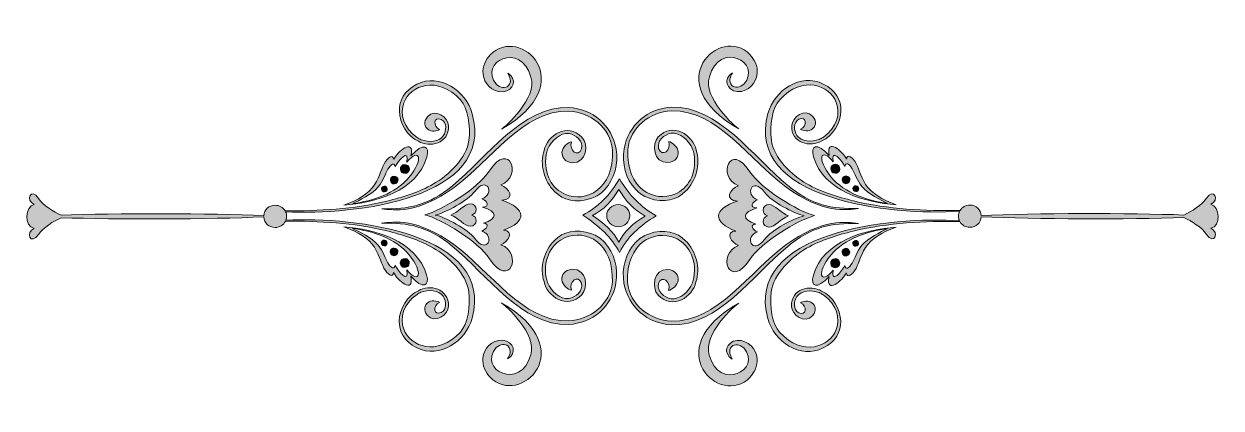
# Model space of a CAD drawing. Header units: inches. Extents: x -481 to 1076, y 171 to 670.
import ezdxf

# ---------------------------------------------------------------- set-up
doc = ezdxf.new("R2010")
doc.units = ezdxf.units.IN
doc.header["$MEASUREMENT"] = 0
doc.layers.add('图层 1', color=7, linetype='Continuous')

# ---------------------------------------------------------------- blocks, each defined once
blk = doc.blocks.new('block 2')
at = {"layer": '图层 1', "true_color": 0xffffff}
h = blk.add_hatch(color=7, dxfattribs=at)
h.dxf.hatch_style = 2
edge = h.paths.add_edge_path()
edge.add_spline(control_points=[(142.1, 581.9), (156.3, 583.4), (160.9, 598.9), (148.3, 606.1), (151.1, 601.2), (153.9, 595.4), (149, 589.9), (145.2, 585.6), (138.6, 587.6), (133.5, 591.4), (108.7, 621), (165.9, 648), (178.3, 600.9), (187.4, 574.3), (144.7, 536.1), (140, 533.2), (245.9, 594), (163.3, 669.8), (125.5, 629.9), (120.1, 624.2), (114.9, 615.1), (116.1, 605.2), (117.5, 593.2), (126.8, 581.1), (142.1, 581.9)], knot_values=[0, 0, 0, 0, 1, 1, 1, 2, 2, 2, 3, 3, 3, 4, 4, 4, 5, 5, 5, 6, 6, 6, 7, 7, 7, 8, 8, 8, 8], degree=3, periodic=1)
h = blk.add_hatch(color=7, dxfattribs=at)
h.dxf.hatch_style = 2
edge = h.paths.add_edge_path()
edge.add_spline(control_points=[(448.8, 533.6), (444.1, 536.5), (401.4, 574.7), (410.5, 601.3), (422.9, 648.4), (480.1, 621.3), (455.3, 591.7), (450.2, 588), (443.6, 586), (439.8, 590.3), (434.9, 595.7), (437.7, 601.6), (440.5, 606.4), (427.9, 599.3), (432.5, 583.8), (446.7, 582.2), (462, 581.5), (471.3, 593.6), (472.7, 605.6), (473.9, 615.5), (468.7, 624.5), (463.3, 630.3), (425.5, 670.1), (342.9, 594.3), (448.8, 533.6)], knot_values=[0, 0, 0, 0, 1, 1, 1, 2, 2, 2, 3, 3, 3, 4, 4, 4, 5, 5, 5, 6, 6, 6, 7, 7, 7, 8, 8, 8, 8], degree=3, periodic=1)
h = blk.add_hatch(color=7, dxfattribs=at)
h.dxf.hatch_style = 2
edge = h.paths.add_edge_path()
edge.add_spline(control_points=[(-140.3, 415.1), (-139.7, 416.6), (-139.3, 418.3), (-139.3, 420.1), (-139.3, 422.2), (-139.8, 424.1), (-140.7, 426), (-49.6, 421), (132.3, 443.6), (102.1, 553.5), (93.9, 583.3), (59.7, 606.6), (30.1, 591.7), (13.4, 583.2), (7, 570.2), (7.3, 557), (7.4, 541.2), (17.8, 524.1), (32.2, 517.6), (32.2, 517.6), (32.2, 517.6), (32.2, 517.6), (46.2, 508.8), (72.3, 514.6), (71.2, 537.8), (70.8, 548.4), (54.2, 561.5), (43.7, 549.3), (38.1, 542.9), (40.5, 536.3), (44.2, 533.2), (48.7, 529.6), (56.7, 530.8), (59.7, 532.9), (50.5, 537.2), (52, 550.5), (61.8, 546.1), (69.5, 541.7), (68.7, 531.3), (64.4, 524.8), (58.8, 516.9), (45.4, 515.8), (35.5, 519.7), (33.7, 520.6), (32, 521.4), (30.5, 522.4), (12.1, 534.9), (7.8, 553.5), (13.2, 567.7), (21.7, 590.4), (56.7, 603.6), (86.8, 571.4), (96.6, 560.8), (100, 537.8), (97.7, 518.8), (95, 495.8), (70.8, 473), (51.7, 462.1), (32.6, 451.2), (11.8, 444.9), (-9, 439.8), (-52.6, 429.2), (-97.5, 427), (-141.4, 427.2), (-144, 431.5), (-148.8, 434.5), (-154.3, 434.5), (-162.3, 434.5), (-168.8, 428.5), (-169.2, 420.9), (-237.1, 424.2), (-363.4, 424.1), (-432.6, 421.6), (-442.2, 425.7), (-456.6, 435), (-461.7, 442.9), (-472.2, 459), (-479.4, 440.2), (-467.7, 435.6), (-479.5, 433.1), (-481, 406.9), (-467.8, 404.3), (-479.5, 399.7), (-472.3, 380.9), (-461.8, 396.9), (-456.6, 404.9), (-442, 414.3), (-432.4, 418.3), (-361.4, 415.9), (-238.4, 416.3), (-169.2, 419.3), (-168.8, 411.7), (-162.3, 405.6), (-154.3, 405.6), (-148.4, 405.6), (-143.3, 409), (-140.9, 413.8), (-97.2, 414), (-52.6, 411.7), (-9.2, 401.2), (11.6, 396.1), (32.4, 389.8), (51.5, 378.9), (70.6, 368), (94.8, 345.2), (97.5, 322.2), (99.8, 303.2), (96.4, 280.2), (86.6, 269.6), (56.5, 237.4), (21.5, 250.6), (13, 273.3), (7.6, 287.5), (11.9, 306.1), (30.3, 318.6), (31.9, 319.6), (33.5, 320.4), (35.3, 321.3), (45.2, 325.2), (58.6, 324.2), (64.2, 316.2), (68.5, 309.8), (69.3, 299.3), (61.6, 294.9), (51.8, 290.5), (50.3, 303.8), (59.5, 308.1), (56.5, 310.2), (48.5, 311.4), (44, 307.8), (40.3, 304.8), (37.9, 298.1), (43.5, 291.7), (54, 279.5), (70.6, 292.6), (71.1, 303.2), (72.1, 326.4), (46, 332.2), (32, 323.4), (17.6, 316.9), (7.2, 299.8), (7.1, 284), (6.8, 270.8), (13.2, 257.8), (29.9, 249.3), (59.5, 234.4), (93.7, 257.7), (101.9, 287.5), (132, 397.2), (-49, 419.9), (-140.3, 415.1)], knot_values=[0, 0, 0, 0, 1, 1, 1, 2, 2, 2, 3, 3, 3, 4, 4, 4, 5, 5, 5, 6, 6, 6, 7, 7, 7, 8, 8, 8, 9, 9, 9, 10, 10, 10, 11, 11, 11, 12, 12, 12, 13, 13, 13, 14, 14, 14, 15, 15, 15, 16, 16, 16, 17, 17, 17, 18, 18, 18, 19, 19, 19, 20, 20, 20, 21, 21, 21, 22, 22, 22, 23, 23, 23, 24, 24, 24, 25, 25, 25, 26, 26, 26, 27, 27, 27, 28, 28, 28, 29, 29, 29, 30, 30, 30, 31, 31, 31, 32, 32, 32, 33, 33, 33, 34, 34, 34, 35, 35, 35, 36, 36, 36, 37, 37, 37, 38, 38, 38, 39, 39, 39, 40, 40, 40, 41, 41, 41, 42, 42, 42, 43, 43, 43, 44, 44, 44, 45, 45, 45, 46, 46, 46, 47, 47, 47, 48, 48, 48, 49, 49, 49, 50, 50, 50, 50], degree=3, periodic=1)
h = blk.add_hatch(color=7, dxfattribs=at)
h.dxf.hatch_style = 2
edge = h.paths.add_edge_path()
edge.add_spline(control_points=[(1062.7, 404.5), (1076, 407), (1074.5, 433.2), (1062.7, 435.7), (1074.4, 440.4), (1067.2, 459.2), (1056.7, 443.1), (1051.6, 435.2), (1037.2, 425.9), (1027.6, 421.8), (958.4, 424.3), (832.1, 424.4), (764.2, 421.1), (763.8, 428.6), (757.3, 434.7), (749.3, 434.7), (743.9, 434.7), (739.2, 431.8), (736.5, 427.6), (690.6, 427.1), (643.5, 429.1), (597.8, 440.2), (577, 445.3), (556.2, 451.6), (537.1, 462.5), (518, 473.4), (493.8, 496.1), (491.1, 519.2), (488.8, 538.2), (492.2, 561.2), (502, 571.7), (532.1, 604), (567.1, 590.8), (575.6, 568.1), (581, 553.9), (576.7, 535.3), (558.3, 522.7), (556.8, 521.8), (555.1, 520.9), (553.3, 520.1), (543.4, 516.2), (530, 517.2), (524.4, 525.1), (520.1, 531.6), (519.3, 542), (527, 546.5), (536.8, 550.9), (538.3, 537.5), (529.1, 533.3), (532.1, 531.1), (540.1, 529.9), (544.6, 533.6), (548.3, 536.6), (550.7, 543.3), (545.1, 549.7), (534.6, 561.8), (518, 548.8), (517.6, 538.1), (516.5, 515), (542.6, 509.2), (556.6, 518), (571, 524.5), (581.4, 541.6), (581.5, 557.4), (581.8, 570.6), (575.4, 583.6), (558.7, 592), (529.1, 607), (494.9, 583.7), (486.7, 553.9), (455.8, 441.3), (647.4, 420.4), (736, 426.7), (735, 424.8), (734.4, 422.6), (734.4, 420.2), (734.4, 418.1), (734.9, 416.1), (735.7, 414.3), (647.1, 420.6), (455.6, 399.7), (486.5, 287.1), (494.7, 257.3), (528.9, 234), (558.5, 249), (575.2, 257.4), (581.6, 270.4), (581.3, 283.6), (581.2, 299.4), (570.8, 316.5), (556.4, 323), (556.4, 323), (556.4, 323), (556.4, 323), (542.4, 331.8), (516.3, 326), (517.4, 302.9), (517.9, 292.2), (534.4, 279.2), (545, 291.3), (550.5, 297.8), (548.2, 304.4), (544.4, 307.4), (539.9, 311.1), (531.9, 309.9), (528.9, 307.7), (538.2, 303.5), (536.6, 290.1), (526.8, 294.5), (519.1, 299), (519.9, 309.4), (524.2, 315.9), (529.8, 323.8), (543.2, 324.8), (553.1, 320.9), (554.9, 320.1), (556.6, 319.2), (558.1, 318.3), (576.5, 305.7), (580.8, 287.1), (575.4, 272.9), (566.9, 250.2), (531.9, 237), (501.9, 269.3), (492, 279.8), (488.6, 302.8), (490.9, 321.8), (493.6, 344.9), (517.8, 367.7), (536.9, 378.5), (556, 389.4), (576.8, 395.7), (597.7, 400.8), (643.3, 411.9), (690.3, 413.9), (736.2, 413.4), (738.8, 408.9), (743.6, 405.8), (749.3, 405.8), (757.3, 405.8), (763.8, 411.9), (764.2, 419.5), (833.4, 416.4), (956.4, 416), (1027.4, 418.5), (1037, 414.4), (1051.6, 405), (1056.8, 397.1), (1067.3, 381), (1074.5, 399.8), (1062.7, 404.5)], knot_values=[0, 0, 0, 0, 1, 1, 1, 2, 2, 2, 3, 3, 3, 4, 4, 4, 5, 5, 5, 6, 6, 6, 7, 7, 7, 8, 8, 8, 9, 9, 9, 10, 10, 10, 11, 11, 11, 12, 12, 12, 13, 13, 13, 14, 14, 14, 15, 15, 15, 16, 16, 16, 17, 17, 17, 18, 18, 18, 19, 19, 19, 20, 20, 20, 21, 21, 21, 22, 22, 22, 23, 23, 23, 24, 24, 24, 25, 25, 25, 26, 26, 26, 27, 27, 27, 28, 28, 28, 29, 29, 29, 30, 30, 30, 31, 31, 31, 32, 32, 32, 33, 33, 33, 34, 34, 34, 35, 35, 35, 36, 36, 36, 37, 37, 37, 38, 38, 38, 39, 39, 39, 40, 40, 40, 41, 41, 41, 42, 42, 42, 43, 43, 43, 44, 44, 44, 45, 45, 45, 46, 46, 46, 47, 47, 47, 48, 48, 48, 49, 49, 49, 50, 50, 50, 50], degree=3, periodic=1)
h = blk.add_hatch(color=7, dxfattribs=at)
h.dxf.hatch_style = 2
edge = h.paths.add_edge_path()
edge.add_spline(control_points=[(-15.7, 429.8), (0.5, 428.2), (30.2, 422.6), (78.5, 457.7), (125.2, 491.8), (168.2, 558.7), (227.4, 556.7), (256.1, 555.7), (281.7, 535), (284.5, 506.7), (286.6, 454.5), (249.6, 437.4), (223.2, 448.6), (206.6, 455.6), (194.1, 474.4), (198.3, 500.5), (198.8, 502.6), (199.4, 504.7), (200.1, 506.9), (204.8, 518.6), (216.6, 529.2), (228, 527.6), (237.1, 526.1), (246.7, 518.2), (244.3, 508), (240.1, 496), (227.3, 505.5), (231.2, 516.9), (226.9, 516.2), (219.3, 510.2), (218.8, 503.4), (218.4, 497.7), (222.1, 490.2), (232.2, 489.8), (251.3, 489), (253.6, 513.8), (244.8, 522.9), (225.8, 542.7), (199.4, 525), (195.6, 505.8), (195.6, 505.8), (195.6, 505.8), (195.6, 505.8), (189.4, 488.1), (195.7, 465.3), (209.2, 452.2), (220.3, 441.2), (236.7, 436.1), (257.6, 443.6), (263.8, 445.8), (269.6, 449.7), (274.1, 454.5), (287.3, 468.3), (292.4, 489), (289.2, 507.5), (284, 537.7), (258.5, 560.3), (227.6, 561.4), (166.7, 563.6), (122, 497.1), (76.2, 459.6), (44.8, 433.9), (19.5, 429.3), (-15.7, 429.8)], knot_values=[0, 0, 0, 0, 1, 1, 1, 2, 2, 2, 3, 3, 3, 4, 4, 4, 5, 5, 5, 6, 6, 6, 7, 7, 7, 8, 8, 8, 9, 9, 9, 10, 10, 10, 11, 11, 11, 12, 12, 12, 13, 13, 13, 14, 14, 14, 15, 15, 15, 16, 16, 16, 17, 17, 17, 18, 18, 18, 19, 19, 19, 20, 20, 20, 21, 21, 21, 21], degree=3, periodic=1)
h = blk.add_hatch(color=7, dxfattribs=at)
h.dxf.hatch_style = 2
edge = h.paths.add_edge_path()
edge.add_spline(control_points=[(331.3, 443.9), (352.1, 436.5), (368.6, 441.6), (379.6, 452.6), (393.1, 465.6), (399.4, 488.5), (393.2, 506.2), (393.2, 506.2), (393.2, 506.2), (393.2, 506.2), (389.4, 525.4), (363, 543.1), (344, 523.3), (335.3, 514.2), (337.5, 489.3), (356.6, 490.2), (366.7, 490.6), (370.4, 498.1), (370, 503.7), (369.5, 510.6), (361.9, 516.5), (357.6, 517.3), (361.5, 505.9), (348.7, 496.4), (344.5, 508.4), (342.1, 518.6), (351.7, 526.4), (360.8, 528), (372.2, 529.6), (384, 518.9), (388.7, 507.2), (389.4, 505), (390, 502.9), (390.5, 500.8), (394.7, 474.8), (382.2, 455.9), (365.6, 448.9), (339.2, 437.8), (302.2, 454.9), (304.3, 507.1), (307.1, 535.3), (332.7, 556), (361.4, 557), (420.6, 559.1), (463.6, 492.2), (510.3, 458.1), (558.6, 422.9), (588.3, 428.6), (604.5, 430.1), (569.3, 429.7), (544, 434.2), (512.6, 460), (466.9, 497.5), (422.1, 564), (361.2, 561.8), (330.3, 560.7), (304.8, 538.1), (299.6, 507.9), (296.4, 489.4), (301.5, 468.7), (314.7, 454.9), (319.3, 450), (325, 446.2), (331.3, 443.9)], knot_values=[0, 0, 0, 0, 1, 1, 1, 2, 2, 2, 3, 3, 3, 4, 4, 4, 5, 5, 5, 6, 6, 6, 7, 7, 7, 8, 8, 8, 9, 9, 9, 10, 10, 10, 11, 11, 11, 12, 12, 12, 13, 13, 13, 14, 14, 14, 15, 15, 15, 16, 16, 16, 17, 17, 17, 18, 18, 18, 19, 19, 19, 20, 20, 20, 21, 21, 21, 21], degree=3, periodic=1)
h = blk.add_hatch(color=7, dxfattribs=at)
h.dxf.hatch_style = 2
edge = h.paths.add_edge_path()
edge.add_spline(control_points=[(42.9, 497), (47.2, 512), (38.5, 516.3), (22.4, 498.9), (27.2, 523.3), (3.9, 503.3), (0, 493.9), (-1, 501.4), (-7.9, 497), (-12.6, 488.2), (-17.1, 480), (-19.1, 467.9), (-28, 457.1), (-37.7, 445.5), (-54.1, 438.4), (-64.8, 434.7), (-24.7, 437.3), (30.3, 452.9), (42.9, 497)], knot_values=[0, 0, 0, 0, 1, 1, 1, 2, 2, 2, 3, 3, 3, 4, 4, 4, 5, 5, 5, 6, 6, 6, 6], degree=3, periodic=1)
edge = h.paths.add_edge_path()
edge.add_spline(control_points=[(-53.3, 436.6), (-45.5, 440.6), (-27.7, 449.1), (-20.1, 458.3), (-13.6, 466.2), (-11.1, 475.5), (-7.6, 481.3), (-3.4, 488.4), (1.1, 490.7), (2, 484.3), (5, 491.8), (20.8, 509.8), (17.1, 490.5), (34.1, 510.6), (39, 493.8), (20.2, 471), (2.1, 449.1), (-28.5, 440.1), (-53.3, 436.6)], knot_values=[0, 0, 0, 0, 1, 1, 1, 2, 2, 2, 3, 3, 3, 4, 4, 4, 5, 5, 5, 6, 6, 6, 6], degree=3, periodic=1)
h = blk.add_hatch(color=7, dxfattribs=at)
h.dxf.hatch_style = 2
edge = h.paths.add_edge_path()
edge.add_spline(control_points=[(140.5, 440.9), (158.2, 441.5), (150.9, 457.2), (139.2, 460.8), (168.3, 472.4), (150.4, 519.1), (124.4, 479.2), (109.3, 456), (62.4, 427.9), (40.5, 422), (62.4, 416.1), (109.6, 388), (124.7, 364.8), (150.7, 324.9), (168.5, 371.6), (139.4, 383.2), (148.8, 386.1), (157.4, 401.5), (142.7, 402), (173.7, 412.9), (172.7, 430.6), (140.5, 440.9)], knot_values=[0, 0, 0, 0, 1, 1, 1, 2, 2, 2, 3, 3, 3, 4, 4, 4, 5, 5, 5, 6, 6, 6, 7, 7, 7, 7], degree=3, periodic=1)
edge = h.paths.add_edge_path()
edge.add_spline(control_points=[(116.6, 411.1), (125.6, 410.8), (120.3, 402.6), (114.6, 401), (132.4, 394.8), (121.5, 369.8), (105.6, 391.2), (96.3, 403.6), (67.5, 418.6), (54, 421.8), (67.5, 424.9), (96.2, 440), (105.4, 452.4), (121.3, 473.8), (132.3, 448.8), (114.5, 442.6), (121.6, 440.6), (126.1, 432.2), (115.3, 431.9), (135, 426.4), (135.6, 416.9), (116.6, 411.1)], knot_values=[0, 0, 0, 0, 1, 1, 1, 2, 2, 2, 3, 3, 3, 4, 4, 4, 5, 5, 5, 6, 6, 6, 7, 7, 7, 7], degree=3, periodic=1)
h = blk.add_hatch(color=7, dxfattribs=at)
h.dxf.hatch_style = 2
edge = h.paths.add_edge_path()
edge.add_spline(control_points=[(463.1, 363.8), (478.2, 386.9), (525.3, 415), (547.2, 421), (525.3, 426.9), (478.4, 455), (463.3, 478.1), (437.3, 518.1), (419.4, 471.4), (448.5, 459.8), (436.9, 456.1), (429.5, 440.5), (447.2, 439.9), (415, 429.6), (414, 411.9), (445.1, 401), (430.3, 400.5), (439, 385.1), (448.3, 382.2), (419.2, 370.6), (437, 323.9), (463.1, 363.8)], knot_values=[0, 0, 0, 0, 1, 1, 1, 2, 2, 2, 3, 3, 3, 4, 4, 4, 5, 5, 5, 6, 6, 6, 7, 7, 7, 7], degree=3, periodic=1)
edge = h.paths.add_edge_path()
edge.add_spline(control_points=[(472.4, 430.9), (461.6, 431.2), (466.1, 439.6), (473.3, 441.5), (455.4, 447.7), (466.4, 472.7), (482.3, 451.3), (491.5, 439), (520.3, 423.9), (533.7, 420.7), (520.3, 417.6), (491.4, 402.5), (482.2, 390.1), (466.2, 368.8), (455.3, 393.8), (473.1, 400), (467.4, 401.5), (462.1, 409.8), (471.1, 410), (452.1, 415.9), (452.8, 425.4), (472.4, 430.9)], knot_values=[0, 0, 0, 0, 1, 1, 1, 2, 2, 2, 3, 3, 3, 4, 4, 4, 5, 5, 5, 6, 6, 6, 7, 7, 7, 7], degree=3, periodic=1)
h = blk.add_hatch(color=7, dxfattribs=at)
h.dxf.hatch_style = 2
edge = h.paths.add_edge_path()
edge.add_spline(control_points=[(566.4, 499.2), (550.3, 516.6), (541.7, 512.4), (545.9, 497.4), (558.6, 453.2), (613.5, 437.7), (653.6, 435.1), (642.9, 438.7), (626.5, 445.8), (616.8, 457.5), (607.9, 468.3), (605.9, 480.4), (601.5, 488.6), (596.7, 497.4), (589.8, 501.8), (588.8, 494.2), (584.9, 503.7), (561.6, 523.7), (566.4, 499.2)], knot_values=[0, 0, 0, 0, 1, 1, 1, 2, 2, 2, 3, 3, 3, 4, 4, 4, 5, 5, 5, 6, 6, 6, 6], degree=3, periodic=1)
edge = h.paths.add_edge_path()
edge.add_spline(control_points=[(586.8, 484.7), (587.7, 491), (592.2, 488.8), (596.4, 481.7), (599.9, 475.9), (602.4, 466.5), (608.9, 458.7), (616.5, 449.5), (634.3, 441), (642.2, 436.9), (617.3, 440.4), (586.7, 449.5), (568.6, 471.4), (549.8, 494.2), (554.7, 511), (571.7, 490.9), (568, 510.1), (583.8, 492.2), (586.8, 484.7)], knot_values=[0, 0, 0, 0, 1, 1, 1, 2, 2, 2, 3, 3, 3, 4, 4, 4, 5, 5, 5, 6, 6, 6, 6], degree=3, periodic=1)
h = blk.add_hatch(color=7, dxfattribs=at)
h.dxf.hatch_style = 2
edge = h.paths.add_edge_path()
edge.add_spline(control_points=[(11.8, 486.9), (8.9, 485.4), (7.7, 481.9), (9.2, 479), (10.6, 476), (14.2, 474.9), (17.1, 476.3), (20, 477.8), (21.2, 481.3), (19.7, 484.2), (18.3, 487.1), (14.7, 488.3), (11.8, 486.9)], knot_values=[0, 0, 0, 0, 1, 1, 1, 2, 2, 2, 3, 3, 3, 4, 4, 4, 4], degree=3, periodic=1)
h = blk.add_hatch(color=7, dxfattribs=at)
h.dxf.hatch_style = 2
edge = h.paths.add_edge_path()
edge.add_spline(control_points=[(569.1, 484.6), (567.6, 481.7), (568.8, 478.1), (571.7, 476.7), (574.6, 475.2), (578.2, 476.4), (579.6, 479.3), (581.1, 482.2), (579.9, 485.8), (577, 487.2), (574.1, 488.7), (570.5, 487.5), (569.1, 484.6)], knot_values=[0, 0, 0, 0, 1, 1, 1, 2, 2, 2, 3, 3, 3, 4, 4, 4, 4], degree=3, periodic=1)
h = blk.add_hatch(color=7, dxfattribs=at)
h.dxf.hatch_style = 2
edge = h.paths.add_edge_path()
edge.add_spline(control_points=[(-1.7, 471.7), (-4.1, 470.4), (-5.1, 467.4), (-3.9, 464.9), (-2.7, 462.4), (0.4, 461.4), (2.8, 462.7), (5.3, 463.9), (6.3, 466.9), (5.1, 469.4), (3.8, 471.9), (0.8, 472.9), (-1.7, 471.7)], knot_values=[0, 0, 0, 0, 1, 1, 1, 2, 2, 2, 3, 3, 3, 4, 4, 4, 4], degree=3, periodic=1)
h = blk.add_hatch(color=7, dxfattribs=at)
h.dxf.hatch_style = 2
edge = h.paths.add_edge_path()
edge.add_spline(control_points=[(341.4, 420.7), (321.6, 431.6), (305.8, 448), (293.5, 469), (282, 448.3), (266, 432.5), (245.8, 421.4), (267.2, 408.1), (283.3, 392.1), (293.7, 373.1), (303.1, 392.4), (319.7, 407.9), (341.4, 420.7)], knot_values=[0, 0, 0, 0, 1, 1, 1, 2, 2, 2, 3, 3, 3, 4, 4, 4, 4], degree=3, periodic=1)
edge = h.paths.add_edge_path()
edge.add_spline(control_points=[(292.8, 386.5), (285.4, 400.1), (273.9, 411.5), (258.6, 421), (273, 428.9), (284.5, 440.2), (292.6, 455), (301.5, 440), (312.7, 428.3), (326.8, 420.5), (311.4, 411.4), (299.5, 400.3), (292.8, 386.5)], knot_values=[0, 0, 0, 0, 1, 1, 1, 2, 2, 2, 3, 3, 3, 4, 4, 4, 4], degree=3, periodic=1)
h = blk.add_hatch(color=7, dxfattribs=at)
h.dxf.hatch_style = 2
edge = h.paths.add_edge_path()
edge.add_spline(control_points=[(586, 463), (588.5, 461.8), (591.5, 462.8), (592.7, 465.3), (594, 467.8), (593, 470.8), (590.5, 472), (588, 473.3), (585, 472.3), (583.7, 469.8), (582.5, 467.3), (583.5, 464.3), (586, 463)], knot_values=[0, 0, 0, 0, 1, 1, 1, 2, 2, 2, 3, 3, 3, 4, 4, 4, 4], degree=3, periodic=1)
h = blk.add_hatch(color=7, dxfattribs=at)
h.dxf.hatch_style = 2
edge = h.paths.add_edge_path()
edge.add_spline(control_points=[(-13.9, 458.9), (-15.8, 458), (-16.5, 455.8), (-15.6, 453.9), (-14.7, 452), (-12.4, 451.3), (-10.5, 452.2), (-8.7, 453.1), (-7.9, 455.4), (-8.9, 457.3), (-9.8, 459.1), (-12, 459.9), (-13.9, 458.9)], knot_values=[0, 0, 0, 0, 1, 1, 1, 2, 2, 2, 3, 3, 3, 4, 4, 4, 4], degree=3, periodic=1)
h = blk.add_hatch(color=7, dxfattribs=at)
h.dxf.hatch_style = 2
edge = h.paths.add_edge_path()
edge.add_spline(control_points=[(599.4, 452.6), (601.2, 451.7), (603.5, 452.4), (604.4, 454.3), (605.3, 456.1), (604.6, 458.4), (602.7, 459.3), (600.9, 460.2), (598.6, 459.5), (597.7, 457.6), (596.7, 455.8), (597.5, 453.5), (599.4, 452.6)], knot_values=[0, 0, 0, 0, 1, 1, 1, 2, 2, 2, 3, 3, 3, 4, 4, 4, 4], degree=3, periodic=1)
h = blk.add_hatch(color=7, dxfattribs=at)
h.dxf.hatch_style = 2
edge = h.paths.add_edge_path()
edge.add_spline(control_points=[(107.2, 429.1), (107.2, 433.2), (103.9, 436.5), (99.7, 436.5), (92.2, 436.5), (82.6, 424.4), (74.3, 421.8), (83.9, 418.4), (92.2, 407.1), (99.7, 407.1), (103.9, 407.1), (107.2, 410.4), (107.2, 414.4), (107.2, 418.1), (105.4, 419.9), (101.6, 421.8), (105.4, 423.6), (107.2, 425.5), (107.2, 429.1)], knot_values=[0, 0, 0, 0, 1, 1, 1, 2, 2, 2, 3, 3, 3, 4, 4, 4, 5, 5, 5, 6, 6, 6, 6], degree=3, periodic=1)
h = blk.add_hatch(color=7, dxfattribs=at)
h.dxf.hatch_style = 2
edge = h.paths.add_edge_path()
edge.add_spline(control_points=[(292, 435.5), (283.7, 435.5), (277, 429), (277, 421.1), (277, 413.1), (283.7, 406.6), (292, 406.6), (300.2, 406.6), (306.9, 413.1), (306.9, 421.1), (306.9, 429), (300.2, 435.5), (292, 435.5)], knot_values=[0, 0, 0, 0, 1, 1, 1, 2, 2, 2, 3, 3, 3, 4, 4, 4, 4], degree=3, periodic=1)
h = blk.add_hatch(color=7, dxfattribs=at)
h.dxf.hatch_style = 2
edge = h.paths.add_edge_path()
edge.add_spline(control_points=[(480.5, 413.4), (480.5, 409.3), (483.9, 406.1), (488, 406.1), (495.5, 406.1), (503.8, 417.3), (513.4, 420.7), (505.1, 423.3), (495.5, 435.4), (488, 435.4), (483.9, 435.4), (480.5, 432.1), (480.5, 428.1), (480.5, 424.4), (482.4, 422.6), (486.1, 420.7), (482.4, 418.9), (480.5, 417.1), (480.5, 413.4)], knot_values=[0, 0, 0, 0, 1, 1, 1, 2, 2, 2, 3, 3, 3, 4, 4, 4, 5, 5, 5, 6, 6, 6, 6], degree=3, periodic=1)
h = blk.add_hatch(color=7, dxfattribs=at)
h.dxf.hatch_style = 2
edge = h.paths.add_edge_path()
edge.add_spline(control_points=[(22.2, 342.1), (38.3, 324.7), (47, 329), (42.7, 344), (30.1, 388.1), (-24.9, 403.7), (-64.9, 406.3), (-54.3, 402.6), (-37.9, 395.6), (-28.2, 383.9), (-19.3, 373.1), (-17.3, 361), (-12.8, 352.8), (-8.1, 344), (-1.2, 339.6), (-0.2, 347.1), (3.7, 337.7), (27, 317.7), (22.2, 342.1)], knot_values=[0, 0, 0, 0, 1, 1, 1, 2, 2, 2, 3, 3, 3, 4, 4, 4, 5, 5, 5, 6, 6, 6, 6], degree=3, periodic=1)
edge = h.paths.add_edge_path()
edge.add_spline(control_points=[(1.8, 356.7), (0.9, 350.3), (-3.6, 352.6), (-7.8, 359.7), (-11.3, 365.5), (-13.8, 374.9), (-20.3, 382.7), (-27.9, 391.9), (-45.7, 400.4), (-53.5, 404.4), (-28.7, 400.9), (1.9, 391.9), (20, 370), (38.8, 347.2), (34, 330.4), (16.9, 350.5), (20.6, 331.2), (4.8, 349.2), (1.8, 356.7)], knot_values=[0, 0, 0, 0, 1, 1, 1, 2, 2, 2, 3, 3, 3, 4, 4, 4, 5, 5, 5, 6, 6, 6, 6], degree=3, periodic=1)
h = blk.add_hatch(color=7, dxfattribs=at)
h.dxf.hatch_style = 2
edge = h.paths.add_edge_path()
edge.add_spline(control_points=[(257.4, 397.4), (236.5, 404.9), (220.1, 399.8), (209, 388.8), (195.5, 375.7), (189.3, 352.9), (195.4, 335.2), (195.4, 335.2), (195.4, 335.2), (195.4, 335.2), (199.2, 316), (225.6, 298.3), (244.6, 318.1), (253.4, 327.2), (251.1, 352), (232, 351.2), (222, 350.8), (218.2, 343.3), (218.6, 337.6), (219.1, 330.8), (226.7, 324.8), (231, 324.1), (227.1, 335.5), (239.9, 345), (244.1, 333), (246.5, 322.8), (236.9, 314.9), (227.8, 313.4), (216.4, 311.8), (204.6, 322.4), (199.9, 334.1), (199.2, 336.3), (198.6, 338.5), (198.1, 340.6), (193.9, 366.6), (206.4, 385.4), (223, 392.4), (249.4, 403.6), (286.4, 386.5), (284.3, 334.3), (281.5, 306), (255.9, 285.3), (227.2, 284.3), (168, 282.3), (125.1, 349.2), (78.3, 383.3), (30, 418.5), (0.3, 412.8), (-15.9, 411.2), (19.3, 411.7), (44.6, 407.1), (76, 381.4), (121.8, 343.9), (166.5, 277.4), (227.4, 279.6), (258.3, 280.7), (283.8, 303.3), (289, 333.5), (292.2, 352), (287.1, 372.7), (273.9, 386.5), (269.4, 391.3), (263.6, 395.2), (257.4, 397.4)], knot_values=[0, 0, 0, 0, 1, 1, 1, 2, 2, 2, 3, 3, 3, 4, 4, 4, 5, 5, 5, 6, 6, 6, 7, 7, 7, 8, 8, 8, 9, 9, 9, 10, 10, 10, 11, 11, 11, 12, 12, 12, 13, 13, 13, 14, 14, 14, 15, 15, 15, 16, 16, 16, 17, 17, 17, 18, 18, 18, 19, 19, 19, 20, 20, 20, 21, 21, 21, 21], degree=3, periodic=1)
h = blk.add_hatch(color=7, dxfattribs=at)
h.dxf.hatch_style = 2
edge = h.paths.add_edge_path()
edge.add_spline(control_points=[(604.3, 410.9), (588.1, 412.4), (558.4, 418.1), (510.1, 382.9), (463.4, 348.8), (420.4, 281.9), (361.3, 284), (332.6, 285), (307, 305.7), (304.1, 333.9), (302, 386.1), (339, 403.2), (365.4, 392.1), (382, 385.1), (394.5, 366.2), (390.3, 340.2), (389.8, 338.1), (389.2, 336), (388.5, 333.8), (383.8, 322.1), (372, 311.4), (360.6, 313), (351.5, 314.6), (341.9, 322.4), (344.3, 332.6), (348.5, 344.6), (361.3, 335.1), (357.4, 323.7), (361.7, 324.5), (369.3, 330.4), (369.8, 337.3), (370.2, 342.9), (366.5, 350.4), (356.4, 350.8), (337.3, 351.7), (335.1, 326.8), (343.8, 317.7), (362.8, 297.9), (389.2, 315.6), (393, 334.8), (399.2, 352.5), (392.9, 375.4), (379.4, 388.4), (368.4, 399.4), (351.9, 404.5), (331.1, 397.1), (324.8, 394.8), (319.1, 391), (314.5, 386.2), (301.4, 372.3), (296.2, 351.6), (299.4, 333.1), (304.6, 302.9), (330.1, 280.3), (361, 279.2), (422, 277), (466.7, 343.5), (512.4, 381), (543.8, 406.8), (569.1, 411.3), (604.3, 410.9)], knot_values=[0, 0, 0, 0, 1, 1, 1, 2, 2, 2, 3, 3, 3, 4, 4, 4, 5, 5, 5, 6, 6, 6, 7, 7, 7, 8, 8, 8, 9, 9, 9, 10, 10, 10, 11, 11, 11, 12, 12, 12, 13, 13, 13, 14, 14, 14, 15, 15, 15, 16, 16, 16, 17, 17, 17, 18, 18, 18, 19, 19, 19, 20, 20, 20, 20], degree=3, periodic=1)
h = blk.add_hatch(color=7, dxfattribs=at)
h.dxf.hatch_style = 2
edge = h.paths.add_edge_path()
edge.add_spline(control_points=[(545.8, 343.6), (541.5, 328.6), (550.1, 324.4), (566.2, 341.8), (561.4, 317.3), (584.7, 337.3), (588.6, 346.8), (589.6, 339.2), (596.5, 343.6), (601.3, 352.4), (605.7, 360.6), (607.7, 372.7), (616.6, 383.5), (626.3, 395.2), (642.7, 402.3), (653.4, 405.9), (613.3, 403.3), (558.4, 387.8), (545.8, 343.6)], knot_values=[0, 0, 0, 0, 1, 1, 1, 2, 2, 2, 3, 3, 3, 4, 4, 4, 5, 5, 5, 6, 6, 6, 6], degree=3, periodic=1)
edge = h.paths.add_edge_path()
edge.add_spline(control_points=[(642, 404.1), (634.1, 400), (616.3, 391.5), (608.7, 382.4), (602.2, 374.5), (599.7, 365.1), (596.2, 359.3), (592, 352.2), (587.5, 350), (586.6, 356.3), (583.6, 348.8), (567.8, 330.9), (571.5, 350.1), (554.5, 330), (549.6, 346.9), (568.4, 369.6), (586.5, 391.5), (617.1, 400.5), (642, 404.1)], knot_values=[0, 0, 0, 0, 1, 1, 1, 2, 2, 2, 3, 3, 3, 4, 4, 4, 5, 5, 5, 6, 6, 6, 6], degree=3, periodic=1)
h = blk.add_hatch(color=7, dxfattribs=at)
h.dxf.hatch_style = 2
edge = h.paths.add_edge_path()
edge.add_spline(control_points=[(-10.7, 388.8), (-12.6, 389.7), (-14.8, 389), (-15.8, 387.1), (-16.7, 385.3), (-16, 383), (-14.1, 382.1), (-12.2, 381.1), (-10, 381.9), (-9.1, 383.7), (-8.1, 385.6), (-8.9, 387.9), (-10.7, 388.8)], knot_values=[0, 0, 0, 0, 1, 1, 1, 2, 2, 2, 3, 3, 3, 4, 4, 4, 4], degree=3, periodic=1)
h = blk.add_hatch(color=7, dxfattribs=at)
h.dxf.hatch_style = 2
edge = h.paths.add_edge_path()
edge.add_spline(control_points=[(602.5, 381.7), (604.4, 382.6), (605.1, 384.9), (604.2, 386.7), (603.3, 388.6), (601, 389.4), (599.2, 388.4), (597.3, 387.5), (596.5, 385.2), (597.5, 383.4), (598.4, 381.5), (600.7, 380.8), (602.5, 381.7)], knot_values=[0, 0, 0, 0, 1, 1, 1, 2, 2, 2, 3, 3, 3, 4, 4, 4, 4], degree=3, periodic=1)
h = blk.add_hatch(color=7, dxfattribs=at)
h.dxf.hatch_style = 2
edge = h.paths.add_edge_path()
edge.add_spline(control_points=[(2.6, 378.4), (0.2, 379.6), (-2.9, 378.6), (-4.1, 376.1), (-5.4, 373.6), (-4.3, 370.6), (-1.9, 369.4), (0.6, 368.1), (3.6, 369.1), (4.9, 371.6), (6.1, 374.1), (5.1, 377.1), (2.6, 378.4)], knot_values=[0, 0, 0, 0, 1, 1, 1, 2, 2, 2, 3, 3, 3, 4, 4, 4, 4], degree=3, periodic=1)
h = blk.add_hatch(color=7, dxfattribs=at)
h.dxf.hatch_style = 2
edge = h.paths.add_edge_path()
edge.add_spline(control_points=[(590.3, 369), (592.8, 370.2), (593.8, 373.2), (592.5, 375.7), (591.3, 378.2), (588.3, 379.2), (585.8, 378), (583.3, 376.7), (582.3, 373.7), (583.5, 371.2), (584.8, 368.8), (587.8, 367.7), (590.3, 369)], knot_values=[0, 0, 0, 0, 1, 1, 1, 2, 2, 2, 3, 3, 3, 4, 4, 4, 4], degree=3, periodic=1)
h = blk.add_hatch(color=7, dxfattribs=at)
h.dxf.hatch_style = 2
edge = h.paths.add_edge_path()
edge.add_spline(control_points=[(19.5, 356.8), (21, 359.7), (19.8, 363.2), (16.9, 364.7), (14, 366.1), (10.4, 365), (9, 362.1), (7.5, 359.1), (8.7, 355.6), (11.6, 354.1), (14.5, 352.7), (18.1, 353.9), (19.5, 356.8)], knot_values=[0, 0, 0, 0, 1, 1, 1, 2, 2, 2, 3, 3, 3, 4, 4, 4, 4], degree=3, periodic=1)
h = blk.add_hatch(color=7, dxfattribs=at)
h.dxf.hatch_style = 2
edge = h.paths.add_edge_path()
edge.add_spline(control_points=[(576.8, 353.8), (579.7, 355.2), (580.9, 358.8), (579.5, 361.7), (578, 364.6), (574.5, 365.8), (571.5, 364.3), (568.6, 362.9), (567.4, 359.3), (568.9, 356.4), (570.3, 353.5), (573.9, 352.3), (576.8, 353.8)], knot_values=[0, 0, 0, 0, 1, 1, 1, 2, 2, 2, 3, 3, 3, 4, 4, 4, 4], degree=3, periodic=1)
h = blk.add_hatch(color=7, dxfattribs=at)
h.dxf.hatch_style = 2
edge = h.paths.add_edge_path()
edge.add_spline(control_points=[(139.8, 307.8), (144.5, 304.9), (187.2, 266.7), (178.1, 240.1), (165.7, 193), (108.5, 220), (133.3, 249.7), (138.4, 253.4), (145, 255.4), (148.8, 251.1), (153.7, 245.6), (150.9, 239.8), (148.1, 235), (160.8, 242.1), (156.1, 257.6), (141.9, 259.1), (126.6, 259.9), (117.4, 247.8), (115.9, 235.8), (114.7, 225.9), (119.9, 216.8), (125.3, 211.1), (163.1, 171.2), (245.7, 247), (139.8, 307.8)], knot_values=[0, 0, 0, 0, 1, 1, 1, 2, 2, 2, 3, 3, 3, 4, 4, 4, 5, 5, 5, 6, 6, 6, 7, 7, 7, 8, 8, 8, 8], degree=3, periodic=1)
h = blk.add_hatch(color=7, dxfattribs=at)
h.dxf.hatch_style = 2
edge = h.paths.add_edge_path()
edge.add_spline(control_points=[(446.5, 258.8), (432.3, 257.2), (427.7, 241.7), (440.3, 234.6), (437.5, 239.4), (434.7, 245.3), (439.6, 250.7), (443.4, 255), (450, 253), (455.1, 249.3), (479.9, 219.7), (422.7, 192.6), (410.3, 239.7), (401.2, 266.3), (443.9, 304.5), (448.6, 307.4), (342.7, 246.7), (425.3, 170.9), (463.1, 210.7), (468.5, 216.5), (473.7, 225.5), (472.5, 235.4), (471.1, 247.4), (461.8, 259.5), (446.5, 258.8)], knot_values=[0, 0, 0, 0, 1, 1, 1, 2, 2, 2, 3, 3, 3, 4, 4, 4, 5, 5, 5, 6, 6, 6, 7, 7, 7, 8, 8, 8, 8], degree=3, periodic=1)
at = {"layer": '图层 1', "lineweight": 0}
for points, knots in [([(142.1, 581.9), (156.3, 583.4), (160.9, 598.9), (148.3, 606.1), (151.1, 601.2), (153.9, 595.4), (149, 589.9), (145.2, 585.6), (138.6, 587.6), (133.5, 591.4), (108.7, 621), (165.9, 648), (178.3, 600.9), (187.4, 574.3), (144.7, 536.1), (140, 533.2), (245.9, 594), (163.3, 669.8), (125.5, 629.9), (120.1, 624.2), (114.9, 615.1), (116.1, 605.2), (117.5, 593.2), (126.8, 581.1), (142.1, 581.9)], [0, 0, 0, 0, 1, 1, 1, 2, 2, 2, 3, 3, 3, 4, 4, 4, 5, 5, 5, 6, 6, 6, 7, 7, 7, 8, 8, 8, 8]), ([(448.8, 533.6), (444.1, 536.5), (401.4, 574.7), (410.5, 601.3), (422.9, 648.4), (480.1, 621.3), (455.3, 591.7), (450.2, 588), (443.6, 586), (439.8, 590.3), (434.9, 595.7), (437.7, 601.6), (440.5, 606.4), (427.9, 599.3), (432.5, 583.8), (446.7, 582.2), (462, 581.5), (471.3, 593.6), (472.7, 605.6), (473.9, 615.5), (468.7, 624.5), (463.3, 630.3), (425.5, 670.1), (342.9, 594.3), (448.8, 533.6)], [0, 0, 0, 0, 1, 1, 1, 2, 2, 2, 3, 3, 3, 4, 4, 4, 5, 5, 5, 6, 6, 6, 7, 7, 7, 8, 8, 8, 8]), ([(-140.3, 415.1), (-139.7, 416.6), (-139.3, 418.3), (-139.3, 420.1), (-139.3, 422.2), (-139.8, 424.1), (-140.7, 426), (-49.6, 421), (132.3, 443.6), (102.1, 553.5), (93.9, 583.3), (59.7, 606.6), (30.1, 591.7), (13.4, 583.2), (7, 570.2), (7.3, 557), (7.4, 541.2), (17.8, 524.1), (32.2, 517.6), (32.2, 517.6), (32.2, 517.6), (32.2, 517.6), (46.2, 508.8), (72.3, 514.6), (71.2, 537.8), (70.8, 548.4), (54.2, 561.5), (43.7, 549.3), (38.1, 542.9), (40.5, 536.3), (44.2, 533.2), (48.7, 529.6), (56.7, 530.8), (59.7, 532.9), (50.5, 537.2), (52, 550.5), (61.8, 546.1), (69.5, 541.7), (68.7, 531.3), (64.4, 524.8), (58.8, 516.9), (45.4, 515.8), (35.5, 519.7), (33.7, 520.6), (32, 521.4), (30.5, 522.4), (12.1, 534.9), (7.8, 553.5), (13.2, 567.7), (21.7, 590.4), (56.7, 603.6), (86.8, 571.4), (96.6, 560.8), (100, 537.8), (97.7, 518.8), (95, 495.8), (70.8, 473), (51.7, 462.1), (32.6, 451.2), (11.8, 444.9), (-9, 439.8), (-52.6, 429.2), (-97.5, 427), (-141.4, 427.2), (-144, 431.5), (-148.8, 434.5), (-154.3, 434.5), (-162.3, 434.5), (-168.8, 428.5), (-169.2, 420.9), (-237.1, 424.2), (-363.4, 424.1), (-432.6, 421.6), (-442.2, 425.7), (-456.6, 435), (-461.7, 442.9), (-472.2, 459), (-479.4, 440.2), (-467.7, 435.6), (-479.5, 433.1), (-481, 406.9), (-467.8, 404.3), (-479.5, 399.7), (-472.3, 380.9), (-461.8, 396.9), (-456.6, 404.9), (-442, 414.3), (-432.4, 418.3), (-361.4, 415.9), (-238.4, 416.3), (-169.2, 419.3), (-168.8, 411.7), (-162.3, 405.6), (-154.3, 405.6), (-148.4, 405.6), (-143.3, 409), (-140.9, 413.8), (-97.2, 414), (-52.6, 411.7), (-9.2, 401.2), (11.6, 396.1), (32.4, 389.8), (51.5, 378.9), (70.6, 368), (94.8, 345.2), (97.5, 322.2), (99.8, 303.2), (96.4, 280.2), (86.6, 269.6), (56.5, 237.4), (21.5, 250.6), (13, 273.3), (7.6, 287.5), (11.9, 306.1), (30.3, 318.6), (31.9, 319.6), (33.5, 320.4), (35.3, 321.3), (45.2, 325.2), (58.6, 324.2), (64.2, 316.2), (68.5, 309.8), (69.3, 299.3), (61.6, 294.9), (51.8, 290.5), (50.3, 303.8), (59.5, 308.1), (56.5, 310.2), (48.5, 311.4), (44, 307.8), (40.3, 304.8), (37.9, 298.1), (43.5, 291.7), (54, 279.5), (70.6, 292.6), (71.1, 303.2), (72.1, 326.4), (46, 332.2), (32, 323.4), (17.6, 316.9), (7.2, 299.8), (7.1, 284), (6.8, 270.8), (13.2, 257.8), (29.9, 249.3), (59.5, 234.4), (93.7, 257.7), (101.9, 287.5), (132, 397.2), (-49, 419.9), (-140.3, 415.1)], [0, 0, 0, 0, 1, 1, 1, 2, 2, 2, 3, 3, 3, 4, 4, 4, 5, 5, 5, 6, 6, 6, 7, 7, 7, 8, 8, 8, 9, 9, 9, 10, 10, 10, 11, 11, 11, 12, 12, 12, 13, 13, 13, 14, 14, 14, 15, 15, 15, 16, 16, 16, 17, 17, 17, 18, 18, 18, 19, 19, 19, 20, 20, 20, 21, 21, 21, 22, 22, 22, 23, 23, 23, 24, 24, 24, 25, 25, 25, 26, 26, 26, 27, 27, 27, 28, 28, 28, 29, 29, 29, 30, 30, 30, 31, 31, 31, 32, 32, 32, 33, 33, 33, 34, 34, 34, 35, 35, 35, 36, 36, 36, 37, 37, 37, 38, 38, 38, 39, 39, 39, 40, 40, 40, 41, 41, 41, 42, 42, 42, 43, 43, 43, 44, 44, 44, 45, 45, 45, 46, 46, 46, 47, 47, 47, 48, 48, 48, 49, 49, 49, 50, 50, 50, 50]), ([(1062.7, 404.5), (1076, 407), (1074.5, 433.2), (1062.7, 435.7), (1074.4, 440.4), (1067.2, 459.2), (1056.7, 443.1), (1051.6, 435.2), (1037.2, 425.9), (1027.6, 421.8), (958.4, 424.3), (832.1, 424.4), (764.2, 421.1), (763.8, 428.6), (757.3, 434.7), (749.3, 434.7), (743.9, 434.7), (739.2, 431.8), (736.5, 427.6), (690.6, 427.1), (643.5, 429.1), (597.8, 440.2), (577, 445.3), (556.2, 451.6), (537.1, 462.5), (518, 473.4), (493.8, 496.1), (491.1, 519.2), (488.8, 538.2), (492.2, 561.2), (502, 571.7), (532.1, 604), (567.1, 590.8), (575.6, 568.1), (581, 553.9), (576.7, 535.3), (558.3, 522.7), (556.8, 521.8), (555.1, 520.9), (553.3, 520.1), (543.4, 516.2), (530, 517.2), (524.4, 525.1), (520.1, 531.6), (519.3, 542), (527, 546.5), (536.8, 550.9), (538.3, 537.5), (529.1, 533.3), (532.1, 531.1), (540.1, 529.9), (544.6, 533.6), (548.3, 536.6), (550.7, 543.3), (545.1, 549.7), (534.6, 561.8), (518, 548.8), (517.6, 538.1), (516.5, 515), (542.6, 509.2), (556.6, 518), (571, 524.5), (581.4, 541.6), (581.5, 557.4), (581.8, 570.6), (575.4, 583.6), (558.7, 592), (529.1, 607), (494.9, 583.7), (486.7, 553.9), (455.8, 441.3), (647.4, 420.4), (736, 426.7), (735, 424.8), (734.4, 422.6), (734.4, 420.2), (734.4, 418.1), (734.9, 416.1), (735.7, 414.3), (647.1, 420.6), (455.6, 399.7), (486.5, 287.1), (494.7, 257.3), (528.9, 234), (558.5, 249), (575.2, 257.4), (581.6, 270.4), (581.3, 283.6), (581.2, 299.4), (570.8, 316.5), (556.4, 323), (556.4, 323), (556.4, 323), (556.4, 323), (542.4, 331.8), (516.3, 326), (517.4, 302.9), (517.9, 292.2), (534.4, 279.2), (545, 291.3), (550.5, 297.8), (548.2, 304.4), (544.4, 307.4), (539.9, 311.1), (531.9, 309.9), (528.9, 307.7), (538.2, 303.5), (536.6, 290.1), (526.8, 294.5), (519.1, 299), (519.9, 309.4), (524.2, 315.9), (529.8, 323.8), (543.2, 324.8), (553.1, 320.9), (554.9, 320.1), (556.6, 319.2), (558.1, 318.3), (576.5, 305.7), (580.8, 287.1), (575.4, 272.9), (566.9, 250.2), (531.9, 237), (501.9, 269.3), (492, 279.8), (488.6, 302.8), (490.9, 321.8), (493.6, 344.9), (517.8, 367.7), (536.9, 378.5), (556, 389.4), (576.8, 395.7), (597.7, 400.8), (643.3, 411.9), (690.3, 413.9), (736.2, 413.4), (738.8, 408.9), (743.6, 405.8), (749.3, 405.8), (757.3, 405.8), (763.8, 411.9), (764.2, 419.5), (833.4, 416.4), (956.4, 416), (1027.4, 418.5), (1037, 414.4), (1051.6, 405), (1056.8, 397.1), (1067.3, 381), (1074.5, 399.8), (1062.7, 404.5)], [0, 0, 0, 0, 1, 1, 1, 2, 2, 2, 3, 3, 3, 4, 4, 4, 5, 5, 5, 6, 6, 6, 7, 7, 7, 8, 8, 8, 9, 9, 9, 10, 10, 10, 11, 11, 11, 12, 12, 12, 13, 13, 13, 14, 14, 14, 15, 15, 15, 16, 16, 16, 17, 17, 17, 18, 18, 18, 19, 19, 19, 20, 20, 20, 21, 21, 21, 22, 22, 22, 23, 23, 23, 24, 24, 24, 25, 25, 25, 26, 26, 26, 27, 27, 27, 28, 28, 28, 29, 29, 29, 30, 30, 30, 31, 31, 31, 32, 32, 32, 33, 33, 33, 34, 34, 34, 35, 35, 35, 36, 36, 36, 37, 37, 37, 38, 38, 38, 39, 39, 39, 40, 40, 40, 41, 41, 41, 42, 42, 42, 43, 43, 43, 44, 44, 44, 45, 45, 45, 46, 46, 46, 47, 47, 47, 48, 48, 48, 49, 49, 49, 50, 50, 50, 50]), ([(-15.7, 429.8), (0.5, 428.2), (30.2, 422.6), (78.5, 457.7), (125.2, 491.8), (168.2, 558.7), (227.4, 556.7), (256.1, 555.7), (281.7, 535), (284.5, 506.7), (286.6, 454.5), (249.6, 437.4), (223.2, 448.6), (206.6, 455.6), (194.1, 474.4), (198.3, 500.5), (198.8, 502.6), (199.4, 504.7), (200.1, 506.9), (204.8, 518.6), (216.6, 529.2), (228, 527.6), (237.1, 526.1), (246.7, 518.2), (244.3, 508), (240.1, 496), (227.3, 505.5), (231.2, 516.9), (226.9, 516.2), (219.3, 510.2), (218.8, 503.4), (218.4, 497.7), (222.1, 490.2), (232.2, 489.8), (251.3, 489), (253.6, 513.8), (244.8, 522.9), (225.8, 542.7), (199.4, 525), (195.6, 505.8), (195.6, 505.8), (195.6, 505.8), (195.6, 505.8), (189.4, 488.1), (195.7, 465.3), (209.2, 452.2), (220.3, 441.2), (236.7, 436.1), (257.6, 443.6), (263.8, 445.8), (269.6, 449.7), (274.1, 454.5), (287.3, 468.3), (292.4, 489), (289.2, 507.5), (284, 537.7), (258.5, 560.3), (227.6, 561.4), (166.7, 563.6), (122, 497.1), (76.2, 459.6), (44.8, 433.9), (19.5, 429.3), (-15.7, 429.8)], [0, 0, 0, 0, 1, 1, 1, 2, 2, 2, 3, 3, 3, 4, 4, 4, 5, 5, 5, 6, 6, 6, 7, 7, 7, 8, 8, 8, 9, 9, 9, 10, 10, 10, 11, 11, 11, 12, 12, 12, 13, 13, 13, 14, 14, 14, 15, 15, 15, 16, 16, 16, 17, 17, 17, 18, 18, 18, 19, 19, 19, 20, 20, 20, 21, 21, 21, 21]), ([(331.3, 443.9), (352.1, 436.5), (368.6, 441.6), (379.6, 452.6), (393.1, 465.6), (399.4, 488.5), (393.2, 506.2), (393.2, 506.2), (393.2, 506.2), (393.2, 506.2), (389.4, 525.4), (363, 543.1), (344, 523.3), (335.3, 514.2), (337.5, 489.3), (356.6, 490.2), (366.7, 490.6), (370.4, 498.1), (370, 503.7), (369.5, 510.6), (361.9, 516.5), (357.6, 517.3), (361.5, 505.9), (348.7, 496.4), (344.5, 508.4), (342.1, 518.6), (351.7, 526.4), (360.8, 528), (372.2, 529.6), (384, 518.9), (388.7, 507.2), (389.4, 505), (390, 502.9), (390.5, 500.8), (394.7, 474.8), (382.2, 455.9), (365.6, 448.9), (339.2, 437.8), (302.2, 454.9), (304.3, 507.1), (307.1, 535.3), (332.7, 556), (361.4, 557), (420.6, 559.1), (463.6, 492.2), (510.3, 458.1), (558.6, 422.9), (588.3, 428.6), (604.5, 430.1), (569.3, 429.7), (544, 434.2), (512.6, 460), (466.9, 497.5), (422.1, 564), (361.2, 561.8), (330.3, 560.7), (304.8, 538.1), (299.6, 507.9), (296.4, 489.4), (301.5, 468.7), (314.7, 454.9), (319.3, 450), (325, 446.2), (331.3, 443.9)], [0, 0, 0, 0, 1, 1, 1, 2, 2, 2, 3, 3, 3, 4, 4, 4, 5, 5, 5, 6, 6, 6, 7, 7, 7, 8, 8, 8, 9, 9, 9, 10, 10, 10, 11, 11, 11, 12, 12, 12, 13, 13, 13, 14, 14, 14, 15, 15, 15, 16, 16, 16, 17, 17, 17, 18, 18, 18, 19, 19, 19, 20, 20, 20, 21, 21, 21, 21]), ([(42.9, 497), (47.2, 512), (38.5, 516.3), (22.4, 498.9), (27.2, 523.3), (3.9, 503.3), (0, 493.9), (-1, 501.4), (-7.9, 497), (-12.6, 488.2), (-17.1, 480), (-19.1, 467.9), (-28, 457.1), (-37.7, 445.5), (-54.1, 438.4), (-64.8, 434.7), (-24.7, 437.3), (30.3, 452.9), (42.9, 497)], [0, 0, 0, 0, 1, 1, 1, 2, 2, 2, 3, 3, 3, 4, 4, 4, 5, 5, 5, 6, 6, 6, 6]), ([(140.5, 440.9), (158.2, 441.5), (150.9, 457.2), (139.2, 460.8), (168.3, 472.4), (150.4, 519.1), (124.4, 479.2), (109.3, 456), (62.4, 427.9), (40.5, 422), (62.4, 416.1), (109.6, 388), (124.7, 364.8), (150.7, 324.9), (168.5, 371.6), (139.4, 383.2), (148.8, 386.1), (157.4, 401.5), (142.7, 402), (173.7, 412.9), (172.7, 430.6), (140.5, 440.9)], [0, 0, 0, 0, 1, 1, 1, 2, 2, 2, 3, 3, 3, 4, 4, 4, 5, 5, 5, 6, 6, 6, 7, 7, 7, 7]), ([(463.1, 363.8), (478.2, 386.9), (525.3, 415), (547.2, 421), (525.3, 426.9), (478.4, 455), (463.3, 478.1), (437.3, 518.1), (419.4, 471.4), (448.5, 459.8), (436.9, 456.1), (429.5, 440.5), (447.2, 439.9), (415, 429.6), (414, 411.9), (445.1, 401), (430.3, 400.5), (439, 385.1), (448.3, 382.2), (419.2, 370.6), (437, 323.9), (463.1, 363.8)], [0, 0, 0, 0, 1, 1, 1, 2, 2, 2, 3, 3, 3, 4, 4, 4, 5, 5, 5, 6, 6, 6, 7, 7, 7, 7]), ([(566.4, 499.2), (550.3, 516.6), (541.7, 512.4), (545.9, 497.4), (558.6, 453.2), (613.5, 437.7), (653.6, 435.1), (642.9, 438.7), (626.5, 445.8), (616.8, 457.5), (607.9, 468.3), (605.9, 480.4), (601.5, 488.6), (596.7, 497.4), (589.8, 501.8), (588.8, 494.2), (584.9, 503.7), (561.6, 523.7), (566.4, 499.2)], [0, 0, 0, 0, 1, 1, 1, 2, 2, 2, 3, 3, 3, 4, 4, 4, 5, 5, 5, 6, 6, 6, 6]), ([(-53.3, 436.6), (-45.5, 440.6), (-27.7, 449.1), (-20.1, 458.3), (-13.6, 466.2), (-11.1, 475.5), (-7.6, 481.3), (-3.4, 488.4), (1.1, 490.7), (2, 484.3), (5, 491.8), (20.8, 509.8), (17.1, 490.5), (34.1, 510.6), (39, 493.8), (20.2, 471), (2.1, 449.1), (-28.5, 440.1), (-53.3, 436.6)], [0, 0, 0, 0, 1, 1, 1, 2, 2, 2, 3, 3, 3, 4, 4, 4, 5, 5, 5, 6, 6, 6, 6]), ([(586.8, 484.7), (587.7, 491), (592.2, 488.8), (596.4, 481.7), (599.9, 475.9), (602.4, 466.5), (608.9, 458.7), (616.5, 449.5), (634.3, 441), (642.2, 436.9), (617.3, 440.4), (586.7, 449.5), (568.6, 471.4), (549.8, 494.2), (554.7, 511), (571.7, 490.9), (568, 510.1), (583.8, 492.2), (586.8, 484.7)], [0, 0, 0, 0, 1, 1, 1, 2, 2, 2, 3, 3, 3, 4, 4, 4, 5, 5, 5, 6, 6, 6, 6]), ([(11.8, 486.9), (8.9, 485.4), (7.7, 481.9), (9.2, 479), (10.6, 476), (14.2, 474.9), (17.1, 476.3), (20, 477.8), (21.2, 481.3), (19.7, 484.2), (18.3, 487.1), (14.7, 488.3), (11.8, 486.9)], [0, 0, 0, 0, 1, 1, 1, 2, 2, 2, 3, 3, 3, 4, 4, 4, 4]), ([(569.1, 484.6), (567.6, 481.7), (568.8, 478.1), (571.7, 476.7), (574.6, 475.2), (578.2, 476.4), (579.6, 479.3), (581.1, 482.2), (579.9, 485.8), (577, 487.2), (574.1, 488.7), (570.5, 487.5), (569.1, 484.6)], [0, 0, 0, 0, 1, 1, 1, 2, 2, 2, 3, 3, 3, 4, 4, 4, 4]), ([(-1.7, 471.7), (-4.1, 470.4), (-5.1, 467.4), (-3.9, 464.9), (-2.7, 462.4), (0.4, 461.4), (2.8, 462.7), (5.3, 463.9), (6.3, 466.9), (5.1, 469.4), (3.8, 471.9), (0.8, 472.9), (-1.7, 471.7)], [0, 0, 0, 0, 1, 1, 1, 2, 2, 2, 3, 3, 3, 4, 4, 4, 4]), ([(116.6, 411.1), (125.6, 410.8), (120.3, 402.6), (114.6, 401), (132.4, 394.8), (121.5, 369.8), (105.6, 391.2), (96.3, 403.6), (67.5, 418.6), (54, 421.8), (67.5, 424.9), (96.2, 440), (105.4, 452.4), (121.3, 473.8), (132.3, 448.8), (114.5, 442.6), (121.6, 440.6), (126.1, 432.2), (115.3, 431.9), (135, 426.4), (135.6, 416.9), (116.6, 411.1)], [0, 0, 0, 0, 1, 1, 1, 2, 2, 2, 3, 3, 3, 4, 4, 4, 5, 5, 5, 6, 6, 6, 7, 7, 7, 7]), ([(341.4, 420.7), (321.6, 431.6), (305.8, 448), (293.5, 469), (282, 448.3), (266, 432.5), (245.8, 421.4), (267.2, 408.1), (283.3, 392.1), (293.7, 373.1), (303.1, 392.4), (319.7, 407.9), (341.4, 420.7)], [0, 0, 0, 0, 1, 1, 1, 2, 2, 2, 3, 3, 3, 4, 4, 4, 4]), ([(472.4, 430.9), (461.6, 431.2), (466.1, 439.6), (473.3, 441.5), (455.4, 447.7), (466.4, 472.7), (482.3, 451.3), (491.5, 439), (520.3, 423.9), (533.7, 420.7), (520.3, 417.6), (491.4, 402.5), (482.2, 390.1), (466.2, 368.8), (455.3, 393.8), (473.1, 400), (467.4, 401.5), (462.1, 409.8), (471.1, 410), (452.1, 415.9), (452.8, 425.4), (472.4, 430.9)], [0, 0, 0, 0, 1, 1, 1, 2, 2, 2, 3, 3, 3, 4, 4, 4, 5, 5, 5, 6, 6, 6, 7, 7, 7, 7]), ([(586, 463), (588.5, 461.8), (591.5, 462.8), (592.7, 465.3), (594, 467.8), (593, 470.8), (590.5, 472), (588, 473.3), (585, 472.3), (583.7, 469.8), (582.5, 467.3), (583.5, 464.3), (586, 463)], [0, 0, 0, 0, 1, 1, 1, 2, 2, 2, 3, 3, 3, 4, 4, 4, 4]), ([(-13.9, 458.9), (-15.8, 458), (-16.5, 455.8), (-15.6, 453.9), (-14.7, 452), (-12.4, 451.3), (-10.5, 452.2), (-8.7, 453.1), (-7.9, 455.4), (-8.9, 457.3), (-9.8, 459.1), (-12, 459.9), (-13.9, 458.9)], [0, 0, 0, 0, 1, 1, 1, 2, 2, 2, 3, 3, 3, 4, 4, 4, 4]), ([(292.8, 386.5), (285.4, 400.1), (273.9, 411.5), (258.6, 421), (273, 428.9), (284.5, 440.2), (292.6, 455), (301.5, 440), (312.7, 428.3), (326.8, 420.5), (311.4, 411.4), (299.5, 400.3), (292.8, 386.5)], [0, 0, 0, 0, 1, 1, 1, 2, 2, 2, 3, 3, 3, 4, 4, 4, 4]), ([(599.4, 452.6), (601.2, 451.7), (603.5, 452.4), (604.4, 454.3), (605.3, 456.1), (604.6, 458.4), (602.7, 459.3), (600.9, 460.2), (598.6, 459.5), (597.7, 457.6), (596.7, 455.8), (597.5, 453.5), (599.4, 452.6)], [0, 0, 0, 0, 1, 1, 1, 2, 2, 2, 3, 3, 3, 4, 4, 4, 4]), ([(107.2, 429.1), (107.2, 433.2), (103.9, 436.5), (99.7, 436.5), (92.2, 436.5), (82.6, 424.4), (74.3, 421.8), (83.9, 418.4), (92.2, 407.1), (99.7, 407.1), (103.9, 407.1), (107.2, 410.4), (107.2, 414.4), (107.2, 418.1), (105.4, 419.9), (101.6, 421.8), (105.4, 423.6), (107.2, 425.5), (107.2, 429.1)], [0, 0, 0, 0, 1, 1, 1, 2, 2, 2, 3, 3, 3, 4, 4, 4, 5, 5, 5, 6, 6, 6, 6]), ([(292, 435.5), (283.7, 435.5), (277, 429), (277, 421.1), (277, 413.1), (283.7, 406.6), (292, 406.6), (300.2, 406.6), (306.9, 413.1), (306.9, 421.1), (306.9, 429), (300.2, 435.5), (292, 435.5)], [0, 0, 0, 0, 1, 1, 1, 2, 2, 2, 3, 3, 3, 4, 4, 4, 4]), ([(480.5, 413.4), (480.5, 409.3), (483.9, 406.1), (488, 406.1), (495.5, 406.1), (503.8, 417.3), (513.4, 420.7), (505.1, 423.3), (495.5, 435.4), (488, 435.4), (483.9, 435.4), (480.5, 432.1), (480.5, 428.1), (480.5, 424.4), (482.4, 422.6), (486.1, 420.7), (482.4, 418.9), (480.5, 417.1), (480.5, 413.4)], [0, 0, 0, 0, 1, 1, 1, 2, 2, 2, 3, 3, 3, 4, 4, 4, 5, 5, 5, 6, 6, 6, 6]), ([(22.2, 342.1), (38.3, 324.7), (47, 329), (42.7, 344), (30.1, 388.1), (-24.9, 403.7), (-64.9, 406.3), (-54.3, 402.6), (-37.9, 395.6), (-28.2, 383.9), (-19.3, 373.1), (-17.3, 361), (-12.8, 352.8), (-8.1, 344), (-1.2, 339.6), (-0.2, 347.1), (3.7, 337.7), (27, 317.7), (22.2, 342.1)], [0, 0, 0, 0, 1, 1, 1, 2, 2, 2, 3, 3, 3, 4, 4, 4, 5, 5, 5, 6, 6, 6, 6]), ([(257.4, 397.4), (236.5, 404.9), (220.1, 399.8), (209, 388.8), (195.5, 375.7), (189.3, 352.9), (195.4, 335.2), (195.4, 335.2), (195.4, 335.2), (195.4, 335.2), (199.2, 316), (225.6, 298.3), (244.6, 318.1), (253.4, 327.2), (251.1, 352), (232, 351.2), (222, 350.8), (218.2, 343.3), (218.6, 337.6), (219.1, 330.8), (226.7, 324.8), (231, 324.1), (227.1, 335.5), (239.9, 345), (244.1, 333), (246.5, 322.8), (236.9, 314.9), (227.8, 313.4), (216.4, 311.8), (204.6, 322.4), (199.9, 334.1), (199.2, 336.3), (198.6, 338.5), (198.1, 340.6), (193.9, 366.6), (206.4, 385.4), (223, 392.4), (249.4, 403.6), (286.4, 386.5), (284.3, 334.3), (281.5, 306), (255.9, 285.3), (227.2, 284.3), (168, 282.3), (125.1, 349.2), (78.3, 383.3), (30, 418.5), (0.3, 412.8), (-15.9, 411.2), (19.3, 411.7), (44.6, 407.1), (76, 381.4), (121.8, 343.9), (166.5, 277.4), (227.4, 279.6), (258.3, 280.7), (283.8, 303.3), (289, 333.5), (292.2, 352), (287.1, 372.7), (273.9, 386.5), (269.4, 391.3), (263.6, 395.2), (257.4, 397.4)], [0, 0, 0, 0, 1, 1, 1, 2, 2, 2, 3, 3, 3, 4, 4, 4, 5, 5, 5, 6, 6, 6, 7, 7, 7, 8, 8, 8, 9, 9, 9, 10, 10, 10, 11, 11, 11, 12, 12, 12, 13, 13, 13, 14, 14, 14, 15, 15, 15, 16, 16, 16, 17, 17, 17, 18, 18, 18, 19, 19, 19, 20, 20, 20, 21, 21, 21, 21]), ([(604.3, 410.9), (588.1, 412.4), (558.4, 418.1), (510.1, 382.9), (463.4, 348.8), (420.4, 281.9), (361.3, 284), (332.6, 285), (307, 305.7), (304.1, 333.9), (302, 386.1), (339, 403.2), (365.4, 392.1), (382, 385.1), (394.5, 366.2), (390.3, 340.2), (389.8, 338.1), (389.2, 336), (388.5, 333.8), (383.8, 322.1), (372, 311.4), (360.6, 313), (351.5, 314.6), (341.9, 322.4), (344.3, 332.6), (348.5, 344.6), (361.3, 335.1), (357.4, 323.7), (361.7, 324.5), (369.3, 330.4), (369.8, 337.3), (370.2, 342.9), (366.5, 350.4), (356.4, 350.8), (337.3, 351.7), (335.1, 326.8), (343.8, 317.7), (362.8, 297.9), (389.2, 315.6), (393, 334.8), (399.2, 352.5), (392.9, 375.4), (379.4, 388.4), (368.4, 399.4), (351.9, 404.5), (331.1, 397.1), (324.8, 394.8), (319.1, 391), (314.5, 386.2), (301.4, 372.3), (296.2, 351.6), (299.4, 333.1), (304.6, 302.9), (330.1, 280.3), (361, 279.2), (422, 277), (466.7, 343.5), (512.4, 381), (543.8, 406.8), (569.1, 411.3), (604.3, 410.9)], [0, 0, 0, 0, 1, 1, 1, 2, 2, 2, 3, 3, 3, 4, 4, 4, 5, 5, 5, 6, 6, 6, 7, 7, 7, 8, 8, 8, 9, 9, 9, 10, 10, 10, 11, 11, 11, 12, 12, 12, 13, 13, 13, 14, 14, 14, 15, 15, 15, 16, 16, 16, 17, 17, 17, 18, 18, 18, 19, 19, 19, 20, 20, 20, 20]), ([(545.8, 343.6), (541.5, 328.6), (550.1, 324.4), (566.2, 341.8), (561.4, 317.3), (584.7, 337.3), (588.6, 346.8), (589.6, 339.2), (596.5, 343.6), (601.3, 352.4), (605.7, 360.6), (607.7, 372.7), (616.6, 383.5), (626.3, 395.2), (642.7, 402.3), (653.4, 405.9), (613.3, 403.3), (558.4, 387.8), (545.8, 343.6)], [0, 0, 0, 0, 1, 1, 1, 2, 2, 2, 3, 3, 3, 4, 4, 4, 5, 5, 5, 6, 6, 6, 6]), ([(1.8, 356.7), (0.9, 350.3), (-3.6, 352.6), (-7.8, 359.7), (-11.3, 365.5), (-13.8, 374.9), (-20.3, 382.7), (-27.9, 391.9), (-45.7, 400.4), (-53.5, 404.4), (-28.7, 400.9), (1.9, 391.9), (20, 370), (38.8, 347.2), (34, 330.4), (16.9, 350.5), (20.6, 331.2), (4.8, 349.2), (1.8, 356.7)], [0, 0, 0, 0, 1, 1, 1, 2, 2, 2, 3, 3, 3, 4, 4, 4, 5, 5, 5, 6, 6, 6, 6]), ([(-10.7, 388.8), (-12.6, 389.7), (-14.8, 389), (-15.8, 387.1), (-16.7, 385.3), (-16, 383), (-14.1, 382.1), (-12.2, 381.1), (-10, 381.9), (-9.1, 383.7), (-8.1, 385.6), (-8.9, 387.9), (-10.7, 388.8)], [0, 0, 0, 0, 1, 1, 1, 2, 2, 2, 3, 3, 3, 4, 4, 4, 4]), ([(642, 404.1), (634.1, 400), (616.3, 391.5), (608.7, 382.4), (602.2, 374.5), (599.7, 365.1), (596.2, 359.3), (592, 352.2), (587.5, 350), (586.6, 356.3), (583.6, 348.8), (567.8, 330.9), (571.5, 350.1), (554.5, 330), (549.6, 346.9), (568.4, 369.6), (586.5, 391.5), (617.1, 400.5), (642, 404.1)], [0, 0, 0, 0, 1, 1, 1, 2, 2, 2, 3, 3, 3, 4, 4, 4, 5, 5, 5, 6, 6, 6, 6]), ([(602.5, 381.7), (604.4, 382.6), (605.1, 384.9), (604.2, 386.7), (603.3, 388.6), (601, 389.4), (599.2, 388.4), (597.3, 387.5), (596.5, 385.2), (597.5, 383.4), (598.4, 381.5), (600.7, 380.8), (602.5, 381.7)], [0, 0, 0, 0, 1, 1, 1, 2, 2, 2, 3, 3, 3, 4, 4, 4, 4]), ([(2.6, 378.4), (0.2, 379.6), (-2.9, 378.6), (-4.1, 376.1), (-5.4, 373.6), (-4.3, 370.6), (-1.9, 369.4), (0.6, 368.1), (3.6, 369.1), (4.9, 371.6), (6.1, 374.1), (5.1, 377.1), (2.6, 378.4)], [0, 0, 0, 0, 1, 1, 1, 2, 2, 2, 3, 3, 3, 4, 4, 4, 4]), ([(590.3, 369), (592.8, 370.2), (593.8, 373.2), (592.5, 375.7), (591.3, 378.2), (588.3, 379.2), (585.8, 378), (583.3, 376.7), (582.3, 373.7), (583.5, 371.2), (584.8, 368.8), (587.8, 367.7), (590.3, 369)], [0, 0, 0, 0, 1, 1, 1, 2, 2, 2, 3, 3, 3, 4, 4, 4, 4]), ([(19.5, 356.8), (21, 359.7), (19.8, 363.2), (16.9, 364.7), (14, 366.1), (10.4, 365), (9, 362.1), (7.5, 359.1), (8.7, 355.6), (11.6, 354.1), (14.5, 352.7), (18.1, 353.9), (19.5, 356.8)], [0, 0, 0, 0, 1, 1, 1, 2, 2, 2, 3, 3, 3, 4, 4, 4, 4]), ([(576.8, 353.8), (579.7, 355.2), (580.9, 358.8), (579.5, 361.7), (578, 364.6), (574.5, 365.8), (571.5, 364.3), (568.6, 362.9), (567.4, 359.3), (568.9, 356.4), (570.3, 353.5), (573.9, 352.3), (576.8, 353.8)], [0, 0, 0, 0, 1, 1, 1, 2, 2, 2, 3, 3, 3, 4, 4, 4, 4]), ([(139.8, 307.8), (144.5, 304.9), (187.2, 266.7), (178.1, 240.1), (165.7, 193), (108.5, 220), (133.3, 249.7), (138.4, 253.4), (145, 255.4), (148.8, 251.1), (153.7, 245.6), (150.9, 239.8), (148.1, 235), (160.8, 242.1), (156.1, 257.6), (141.9, 259.1), (126.6, 259.9), (117.4, 247.8), (115.9, 235.8), (114.7, 225.9), (119.9, 216.8), (125.3, 211.1), (163.1, 171.2), (245.7, 247), (139.8, 307.8)], [0, 0, 0, 0, 1, 1, 1, 2, 2, 2, 3, 3, 3, 4, 4, 4, 5, 5, 5, 6, 6, 6, 7, 7, 7, 8, 8, 8, 8]), ([(446.5, 258.8), (432.3, 257.2), (427.7, 241.7), (440.3, 234.6), (437.5, 239.4), (434.7, 245.3), (439.6, 250.7), (443.4, 255), (450, 253), (455.1, 249.3), (479.9, 219.7), (422.7, 192.6), (410.3, 239.7), (401.2, 266.3), (443.9, 304.5), (448.6, 307.4), (342.7, 246.7), (425.3, 170.9), (463.1, 210.7), (468.5, 216.5), (473.7, 225.5), (472.5, 235.4), (471.1, 247.4), (461.8, 259.5), (446.5, 258.8)], [0, 0, 0, 0, 1, 1, 1, 2, 2, 2, 3, 3, 3, 4, 4, 4, 5, 5, 5, 6, 6, 6, 7, 7, 7, 8, 8, 8, 8])]:
    blk.add_open_spline(points, degree=3, knots=knots, dxfattribs=at)

msp = doc.modelspace()

# ---------------------------------------------------------------- block references
at = {"layer": '图层 1'}
msp.add_blockref('block 2', (0, 0), dxfattribs=at)

doc.saveas('drawing.dxf')
